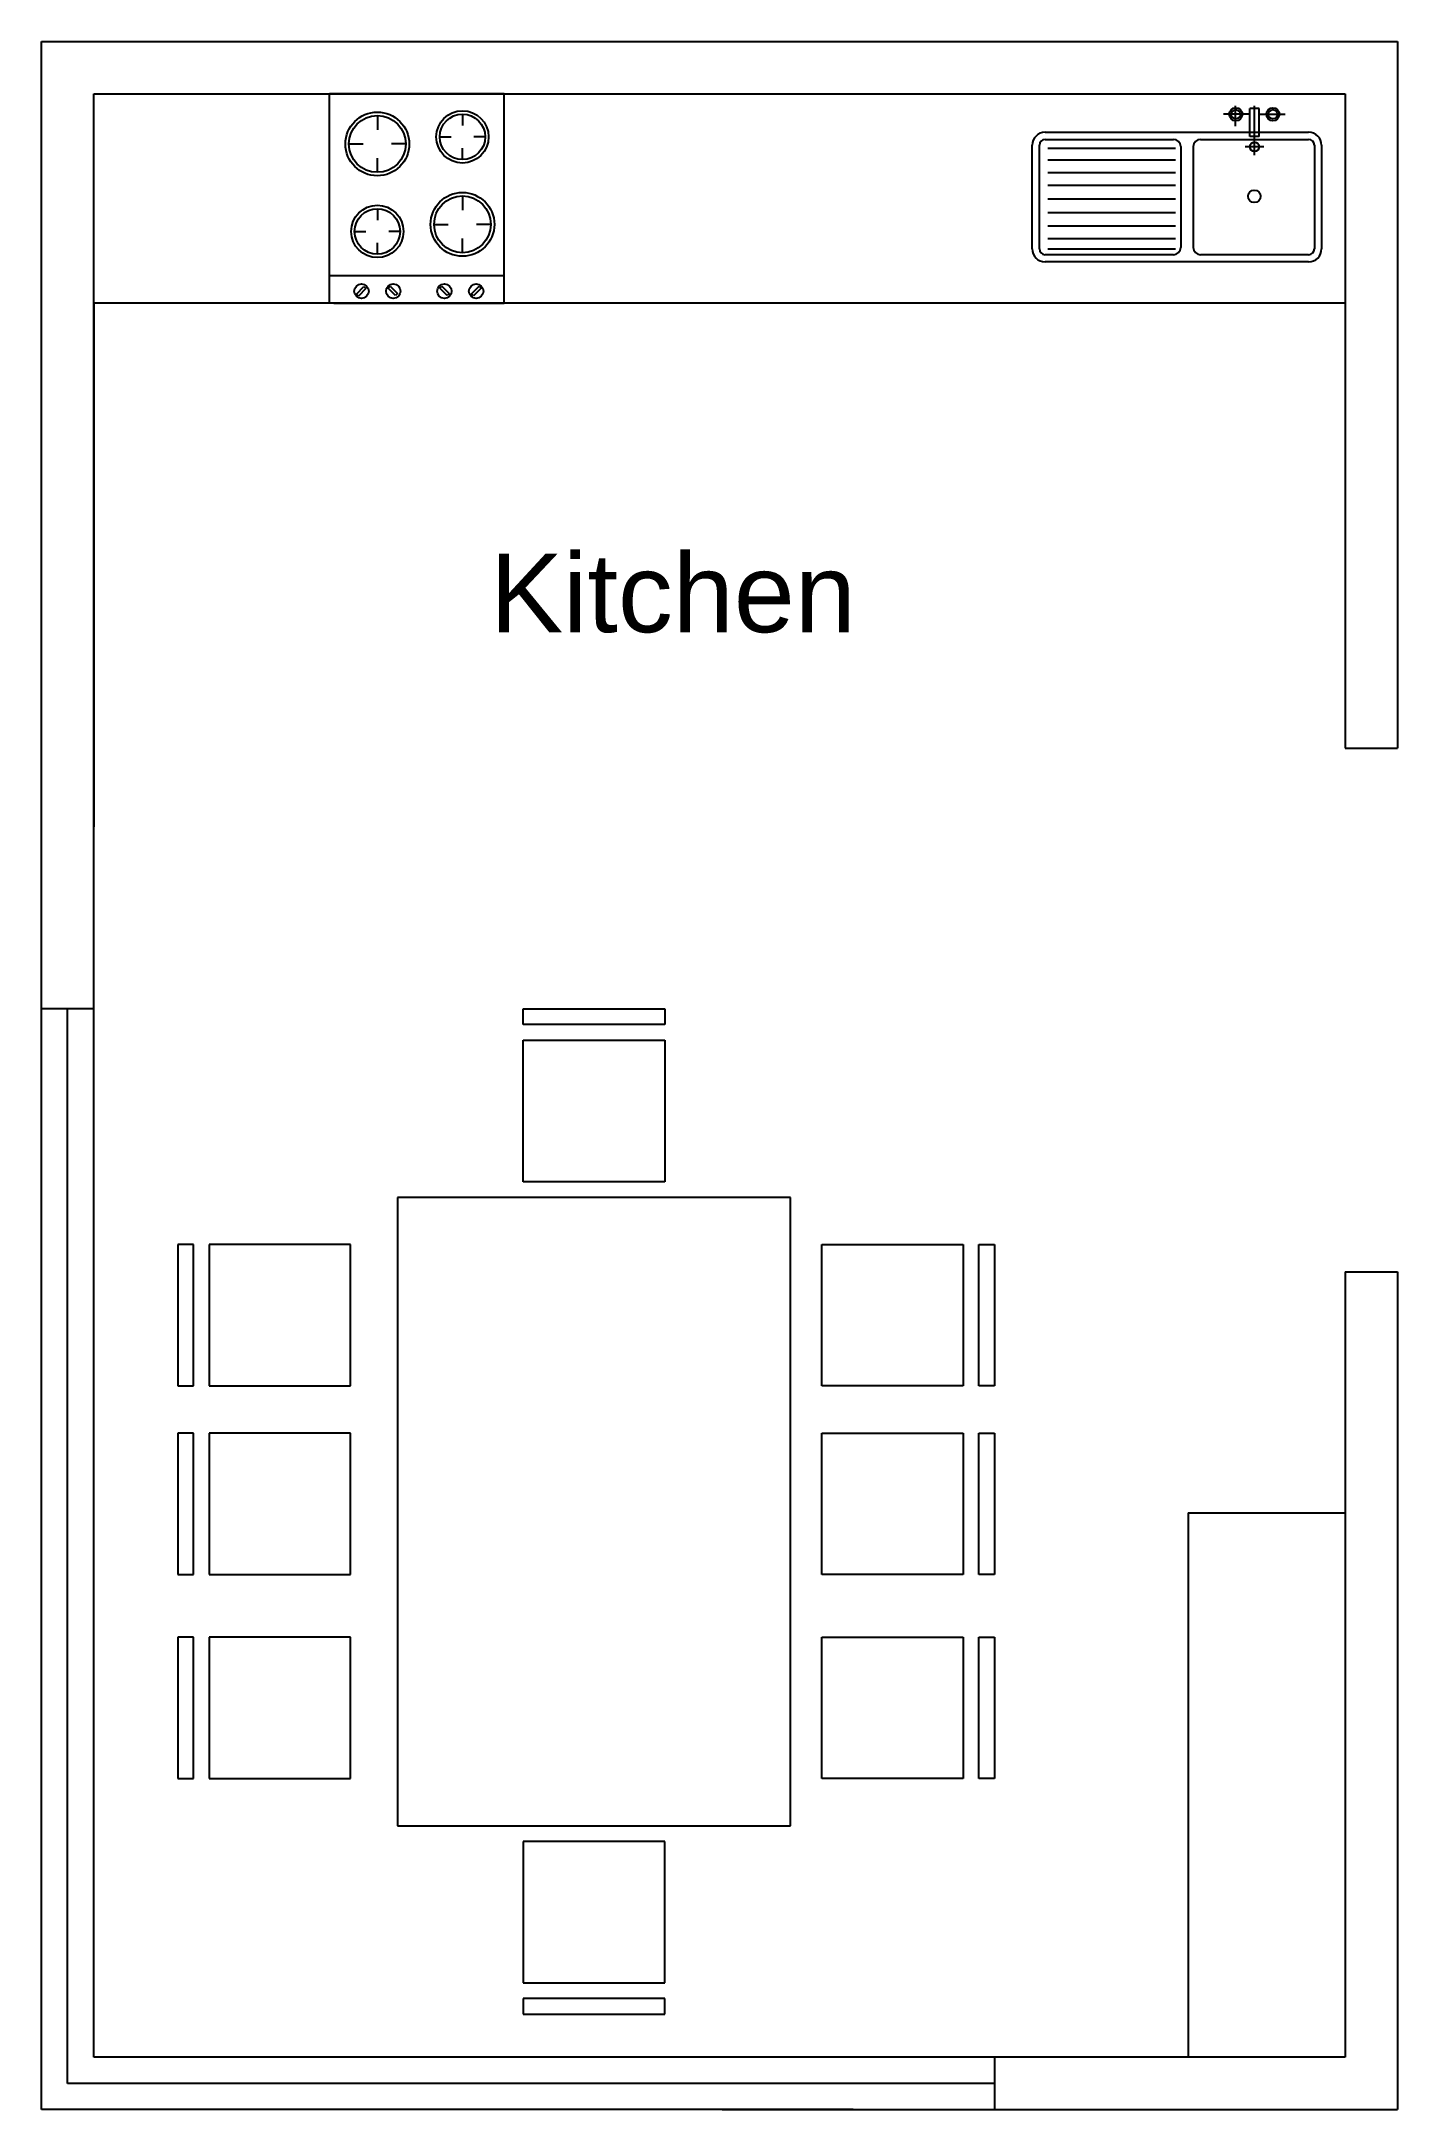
# Model space of a CAD drawing. Header units: metres. Extents: x 14 to 126, y -22 to 33.
# Drawn here: x 109.08 to 114.26, y 0.24 to 8.14 of the extents above; entities that cross this region are included whole.
import ezdxf

# ---------------------------------------------------------------- set-up
doc = ezdxf.new("R2010")
doc.units = ezdxf.units.M
doc.header["$MEASUREMENT"] = 0
doc.styles.get("Standard").update_dxf_attribs({"font": 'arial.ttf'})

msp = doc.modelspace()

# ---------------------------------------------------------------- texts
at = {"insert": (110.797, 6.1864), "char_height": 0.3, "attachment_point": 1}
msp.add_mtext_dynamic_manual_height_columns('Kitchen', width=2.624283, gutter_width=1, heights=[1.3855], dxfattribs=at)

# ---------------------------------------------------------------- blocks, each defined once
blk = doc.blocks.new('A$C52E75F87')
for p, q in [((1.2, 2.6), (0.75, 2.6)), ((0.75, 2.6), (0.75, 2.55)), ((1.2, 2.55), (1.2, 2.6)), ((1.4, 2.6), (1.4, 2.55)), ((1.85, 2.6), (1.4, 2.6)), ((1.85, 2.55), (1.85, 2.6)), ((2.45, 2.6), (2, 2.6)), ((2, 2.6), (2, 2.55)), ((2.45, 2.55), (2.45, 2.6)), ((0.75, 2.55), (1.2, 2.55)), ((1.4, 2.55), (1.85, 2.55)), ((2, 2.55), (2.45, 2.55)), ((1.2, 2.5), (0.75, 2.5)), ((0.75, 2.5), (0.75, 2.05)), ((1.2, 2.05), (1.2, 2.5)), ((1.4, 2.5), (1.4, 2.05)), ((1.85, 2.5), (1.4, 2.5)), ((1.85, 2.05), (1.85, 2.5)), ((2.45, 2.5), (2, 2.5)), ((2, 2.5), (2, 2.05)), ((2.45, 2.05), (2.45, 2.5)), ((0.75, 2.05), (1.2, 2.05)), ((1.4, 2.05), (1.85, 2.05)), ((2, 2.05), (2.45, 2.05)), ((2.6, 1.9), (0.6, 1.9)), ((0.6, 1.9), (0.6, 0.65)), ((2.6, 0.65), (2.6, 1.9)), ((0, 1.5), (0, 1.05)), ((0.05, 1.5), (0, 1.5)), ((0.05, 1.05), (0.05, 1.5)), ((0.1, 1.5), (0.1, 1.05)), ((0.55, 1.5), (0.1, 1.5)), ((0.55, 1.05), (0.55, 1.5)), ((2.65, 1.5), (3.1, 1.5)), ((2.65, 1.05), (2.65, 1.5)), ((3.1, 1.5), (3.1, 1.05)), ((3.15, 1.5), (3.2, 1.5)), ((3.15, 1.05), (3.15, 1.5)), ((3.2, 1.5), (3.2, 1.05)), ((0, 1.05), (0.05, 1.05)), ((0.1, 1.05), (0.55, 1.05)), ((3.1, 1.05), (2.65, 1.05)), ((3.2, 1.05), (3.15, 1.05)), ((0.6, 0.65), (2.6, 0.65)), ((0.75, 0.1), (0.75, 0.55)), ((0.75, 0.55), (1.2, 0.55)), ((1.2, 0.55), (1.2, 0.1)), ((1.4, 0.1), (1.4, 0.55)), ((1.4, 0.55), (1.85, 0.55)), ((1.85, 0.55), (1.85, 0.1)), ((2, 0.1), (2, 0.55)), ((2, 0.55), (2.45, 0.55)), ((2.45, 0.55), (2.45, 0.1)), ((1.2, 0.1), (0.75, 0.1)), ((1.85, 0.1), (1.4, 0.1)), ((2.45, 0.1), (2, 0.1)), ((0.75, 0), (0.75, 0.05)), ((0.75, 0.05), (1.2, 0.05)), ((1.2, 0.05), (1.2, 0)), ((1.4, 0), (1.4, 0.05)), ((1.4, 0.05), (1.85, 0.05)), ((1.85, 0.05), (1.85, 0)), ((2, 0), (2, 0.05)), ((2, 0.05), (2.45, 0.05)), ((2.45, 0.05), (2.45, 0)), ((1.2, 0), (0.75, 0)), ((1.85, 0), (1.4, 0)), ((2.45, 0), (2, 0))]:
    blk.add_line(p, q)
blk = doc.blocks.new('A$C16A60262')
at = {"linetype": 'ByBlock'}
for p, q in [((0, 600), (0, 0)), ((487.7, 600), (0, 600)), ((0, 600), (500, 600)), ((0, 600), (500, 600)), ((500, 600), (500, 0)), ((500, 600), (500, 0)), ((500, 520.4), (0, 520.4)), ((119.4, 455.6), (119.4, 414.9)), ((363.3, 459.6), (363.3, 427.1)), ((38.1, 374.3), (78.8, 374.3)), ((200.7, 374.3), (160.1, 374.3)), ((298.2, 394.6), (330.7, 394.6)), ((363.3, 329.6), (363.3, 362.1)), ((428.3, 394.6), (395.8, 394.6)), ((119.4, 293), (119.4, 333.7)), ((119.4, 188.6), (119.4, 156.1)), ((363.3, 225.2), (363.3, 184.6)), ((54.4, 123.6), (86.9, 123.6)), ((184.4, 123.6), (151.9, 123.6)), ((282, 143.9), (322.6, 143.9)), ((444.5, 143.9), (403.9, 143.9)), ((119.4, 58.6), (119.4, 91.1)), ((363.3, 62.6), (363.3, 103.3)), ((0, 0), (500, 0))]:
    blk.add_line(p, q, dxfattribs=at)
for p, q in [((66.2, 557.5), (87.4, 578.7)), ((71.9, 551.8), (66.2, 557.5)), ((93.1, 573), (71.9, 551.8)), ((87.4, 578.7), (93.1, 573)), ((157.6, 572.5), (163.3, 578.1)), ((178.8, 551.2), (157.6, 572.5)), ((163.3, 578.1), (184.5, 556.9)), ((184.5, 556.9), (178.8, 551.2)), ((305.1, 572.5), (310.8, 578.1)), ((326.3, 551.2), (305.1, 572.5)), ((310.8, 578.1), (332, 556.9)), ((332, 556.9), (326.3, 551.2)), ((396.2, 558.5), (417.4, 579.7)), ((401.9, 552.8), (396.2, 558.5)), ((423.1, 574), (401.9, 552.8)), ((417.4, 579.7), (423.1, 574))]:
    blk.add_line(p, q)
for centre in [(80.1, 565.7), (171.2, 565.7), (317.6, 565.7), (408.7, 565.7)]:
    blk.add_circle(centre, 20.6)
for centre, radius in [((119.4, 374.3), 91.3), ((119.4, 374.3), 81.3), ((363.3, 394.6), 75), ((363.3, 394.6), 65), ((119.4, 123.6), 75), ((119.4, 123.6), 65), ((363.3, 143.9), 91.3), ((363.3, 143.9), 81.3)]:
    blk.add_circle(centre, radius, dxfattribs=at)
blk = doc.blocks.new('A$C01893FE0')
at = {"ltscale": 1000}
for p, q in [((754.6, 512.1), (663.9, 512.1)), ((705.3, 470.5), (705.3, 541.8)), ((787, 532.8), (754.6, 532.8)), ((754.6, 435.6), (754.6, 532.8)), ((770.8, 370.8), (770.8, 541.8)), ((787, 435.6), (787, 532.8)), ((787, 512.1), (877.6, 512.1)), ((45, 450), (958.9, 450)), ((787, 435.6), (754.6, 435.6)), ((0, 45), (0, 405)), ((25, 45), (25, 405)), ((45, 425), (490, 425)), ((53.5, 394.9), (497.4, 394.9)), ((515, 400), (515, 50)), ((558.9, 400), (558.9, 50)), ((583.9, 425), (958.9, 425)), ((803.2, 399.7), (738.4, 399.7)), ((978.9, 405), (978.9, 45)), ((1003.9, 405), (1003.9, 45)), ((53.5, 353.7), (497.4, 353.7)), ((53.5, 310.3), (497.4, 310.3)), ((53.5, 266.8), (497.4, 266.8)), ((53.5, 218.8), (497.4, 218.8)), ((53.5, 170.8), (497.4, 170.8)), ((53.5, 125), (497.4, 125)), ((53.5, 81.6), (497.4, 81.6)), ((490, 25), (45, 25)), ((958.9, 0), (45, 0)), ((53.5, 45), (497.4, 45)), ((958.9, 25), (583.9, 25))]:
    blk.add_line(p, q, dxfattribs=at)
for centre, radius in [((706.4, 512.1), 22.7), ((706.4, 512.1), 16.2), ((835.2, 512.1), 22.7), ((835.2, 512.1), 16.2), ((771.2, 399.7), 16.2), ((770.4, 227.6), 21.7)]:
    blk.add_circle(centre, radius, dxfattribs=at)
for centre, radius, start, end in [((45, 405), 45, 90, 180), ((958.9, 405), 45, 0, 90), ((45, 405), 20, 90, 180), ((490, 400), 25, 0, 90), ((583.9, 400), 25, 90, 180), ((958.9, 405), 20, 0, 90), ((45, 45), 45, 180, 270), ((45, 45), 20, 180, 270), ((490, 50), 25, 270, 0), ((583.9, 50), 25, 180, 270), ((958.9, 45), 45, 270, 0), ((958.9, 45), 20, 270, 0)]:
    blk.add_arc(centre, radius, start, end, dxfattribs=at)

# ---------------------------------------------------------------- linework, layer by layer
for p, q in [((109.0839, 8.1432), (114.2639, 8.1432)), ((114.2639, 8.1432), (114.2639, 5.4432)), ((109.2839, 7.9432), (114.0639, 7.9432)), ((114.0639, 7.9432), (114.0639, 5.4432)), ((114.0639, 7.1432), (109.2839, 7.1432)), ((109.2839, 7.1432), (109.2839, 5.1432)), ((114.0639, 5.4432), (114.2639, 5.4432)), ((109.2839, 4.4476), (109.0839, 4.4476)), ((114.0639, 3.4432), (114.2639, 3.4432)), ((114.0639, 3.4432), (114.0639, 0.4432)), ((114.0639, 3.4432), (114.0639, 1.9432)), ((114.2639, 3.4432), (114.2639, 0.2432)), ((109.2839, 0.4432), (109.2839, 3.3432)), ((109.2839, 3.3432), (109.2839, 3.3432)), ((113.4639, 2.5232), (113.4639, 0.4432)), ((113.4639, 2.5232), (114.0639, 2.5232)), ((112.7245, 0.4432), (112.7245, 0.2432)), ((111.6839, 0.2432), (114.2639, 0.2432))]:
    msp.add_line(p, q)
for points in [[(109.0839, 5.1432), (109.0839, 8.1432)], [(109.2839, 5.1432), (109.2839, 7.9432)], [(109.0839, 0.2432), (109.0839, 5.1432)], [(109.2839, 0.4432), (109.2839, 5.1432)], [(109.1839, 0.3432), (109.1839, 4.4476)], [(112.3839, 0.4432), (109.2839, 0.4432)], [(114.0639, 0.4432), (112.1839, 0.4432)], [(112.7245, 0.3432), (109.1839, 0.3432)], [(112.1839, 0.2432), (109.0839, 0.2432)]]:
    msp.add_lwpolyline(points)

# ---------------------------------------------------------------- block references
for name, p, xscale, yscale, zscale, rotation in [('A$C16A60262', (110.8514, 7.9432), 0.001333052343664338, 0.001333052343664338, 0.001333052343664338, 180), ('A$C52E75F87', (112.7245, 0.6076), 1.200000000000002, 1.200000000000002, 1.200000000000002, 90)]:
    msp.add_blockref(name, p, dxfattribs=dict(xscale=xscale, yscale=yscale, zscale=zscale, rotation=rotation))
at = {"xscale": 0.001100714857846333, "yscale": 0.001100714857846333, "zscale": 0.001100714857846333}
msp.add_blockref('A$C01893FE0', (112.8684, 7.3009), dxfattribs=at)

msp.set_redraw_order([(e.dxf.handle, doc.entitydb.next_handle()) for e in msp.query("TEXT MTEXT ATTDEF DIMENSION ARC_DIMENSION")])  # texts and dimensions are drawn at this point

doc.saveas('drawing.dxf')
